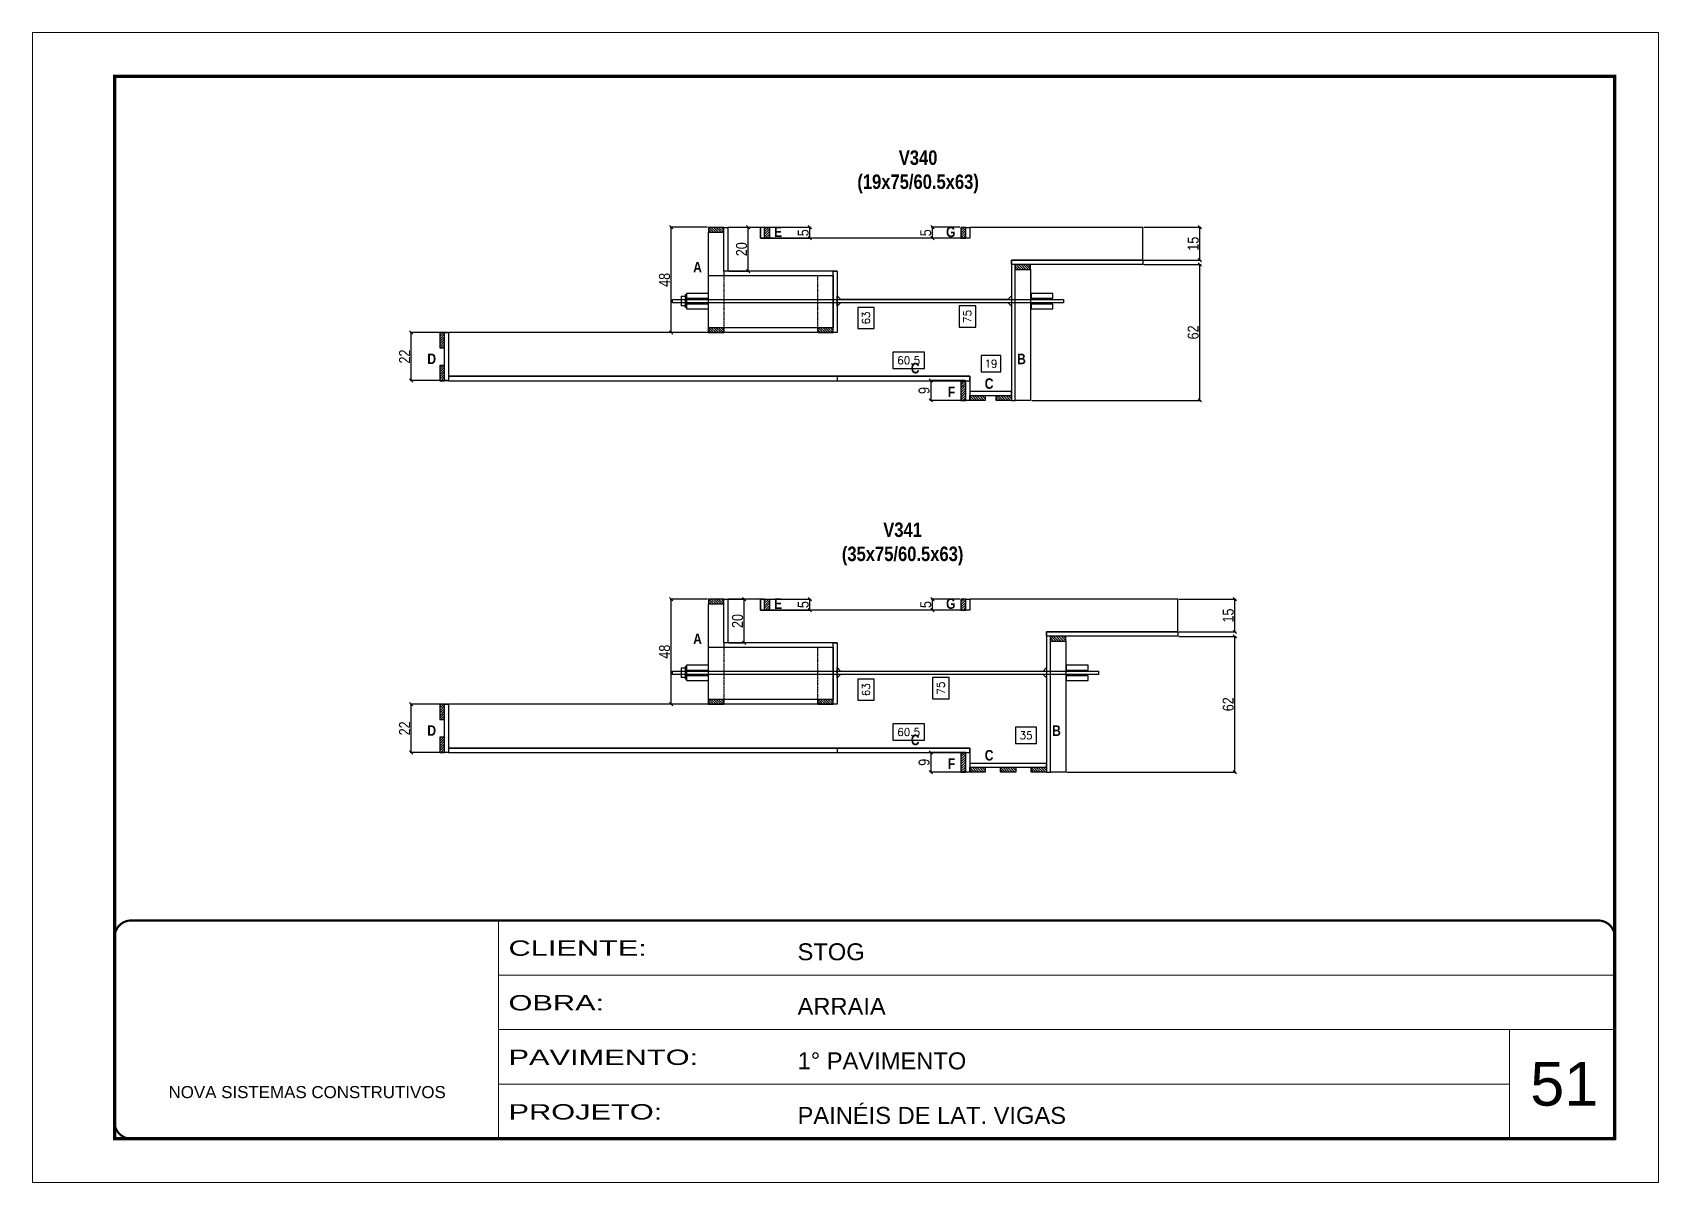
# Model space of a CAD drawing. Extents: x -3394 to 16474, y -5031 to 14397.
# Drawn here: x 7442 to 8927, y -436 to 614 of the extents above; entities that cross this region are included whole.
import ezdxf

# ---------------------------------------------------------------- set-up
doc = ezdxf.new("R2010")
doc.units = 0
for name, pattern in [('CONTINUO', [0]), ('DASHED', [0.75, 0.5, -0.25]), ('HIDDEN', [0.375, 0.25, -0.125])]:
    doc.linetypes.add(name, pattern=pattern)
doc.layers.get('0').update_dxf_attribs({"linetype": 'CONTINUOUS'})
doc.layers.get('Defpoints').update_dxf_attribs({"linetype": 'CONTINUOUS'})
for name, color, linetype in [('1HACHURA MADEIRAS', 1, 'CONTINUOUS'), ('COTA', 241, 'CONTINUOUS'), ('Cota Seção (2x)', 4, 'CONTINUOUS'), ('detalhes', 4, 'CONTINUOUS'), ('NOMENCLATURA', 7, 'CONTINUOUS'), ('Painéis', 200, 'CONTINUOUS'), ('presilha', 1, 'CONTINUOUS'), ('Sarr 3.5x7', 81, 'CONTINUOUS'), ('SARR_2.2x7', 40, 'CONTINUOUS'), ('SARR_3.5x7', 81, 'CONTINUOUS'), ('Tubo de PVC', 51, 'CONTINUOUS')]:
    doc.layers.add(name, color=color, linetype=linetype)
for name, color, linetype, lineweight in [('CARIMBO', 255, 'CONTINUOUS', 9), ('CONCRETO', 251, 'CONTINUOUS', 25), ('Folhas', 255, 'CONTINUOUS', 9), ('SARRAFO DE PRESSAO', 251, 'DASHED', 9)]:
    doc.layers.add(name, color=color, linetype=linetype, lineweight=lineweight)
doc.styles.add('ARIAL', font='arial.ttf')
doc.styles.add('COTA TECNICA 2X', font='techl___.ttf', dxfattribs={"height": 10})
doc.styles.add('ROMANS', font='romans.shx')
doc.styles.add('TECNICA', font='techb___.ttf', dxfattribs={"height": 10})
doc.styles.add('Tecnologia', font='')
doc.styles.get('Tecnologia').set_extended_font_data('Forgotten Futurist')
doc.dimstyles.new('Cota Seção interna', dxfattribs={"dimtxt": 7, "dimasz": 6, "dimexe": 0.18, "dimexo": 2, "dimgap": -4, "dimtad": 3, "dimdec": 1, "dimlfac": 0.5, "dimzin": 12, "dimdsep": 46, "dimtxsty": 'ROMANS', "dimblk": 'ARCHTICK', "dimcen": 0.09, "dimse1": 1, "dimse2": 1, "dimsd1": 1, "dimsd2": 1, "dimclrd": 180, "dimclre": 5, "dimclrt": 1, "dimadec": 0, "dimazin": 3, "dimtfac": 1, "dimtdec": 1, "dimtofl": 0, "dimtmove": 0, "dimatfit": 3, "dimldrblk": 'ARCHTICK', "dimfxl": 1, "dimtolj": 1, "dimtzin": 0, "dimarcsym": 0})
doc.dimstyles.new('SECAO', dxfattribs={"dimscale": 0.333333, "dimtxt": 5, "dimasz": 9, "dimexe": 3, "dimexo": 3, "dimgap": 3, "dimtad": 1, "dimdec": 1, "dimlfac": 0.5, "dimzin": 12, "dimdsep": 46, "dimtxsty": 'COTA TECNICA 2X', "dimblk1": 'OBLIQUE', "dimblk2": 'OBLIQUE', "dimsah": 1, "dimcen": 0.9, "dimclrd": 4, "dimclre": 4, "dimclrt": 240, "dimadec": 1, "dimazin": 3, "dimtfac": 1, "dimtdec": 1, "dimtmove": 0, "dimatfit": 3, "dimfxl": 1, "dimtolj": 1, "dimtzin": 12, "dimarcsym": 0})
pattern_1 = [(135, (39764.6088, -123114.8056), (-1.122532015, -1.122532015), [])]
pattern_2 = [(135, (39888.2088, -123234.4056), (-1.122532015, -1.122532015), [])]
pattern_3 = [(135, (39912.2088, -123234.4056), (-1.122532015, -1.122532015), [])]
pattern_4 = [(225, (131593.3473, 31906.3953), (1.122532015, -1.122532015), [])]
pattern_5 = [(225, (132121.3426, 30954.4047), (1.122532015, -1.122532015), [])]
pattern_6 = [(135, (39488.4088, -123080.8056), (-1.122532015, -1.122532015), [])]
pattern_7 = [(225, (132121.3426, 30924.4047), (1.122532015, -1.122532015), [])]
pattern_8 = [(135, (39388.4088, -123172.4056), (-1.122532015, -1.122532015), [])]
pattern_9 = [(135, (39488.4088, -123172.4056), (-1.122532015, -1.122532015), [])]
pattern_10 = [(135, (39796.6088, -123454.2255), (-1.122532015, -1.122532015), [])]
pattern_11 = [(135, (39888.2088, -123573.8255), (-1.122532015, -1.122532015), [])]
pattern_12 = [(135, (39944.2088, -123573.8255), (-1.122532015, -1.122532015), [])]
pattern_13 = [(225, (131593.3473, 31566.9754), (1.122532015, -1.122532015), [])]
pattern_14 = [(225, (132121.3426, 30614.9848), (1.122532015, -1.122532015), [])]
pattern_15 = [(135, (39488.4088, -123420.2255), (-1.122532015, -1.122532015), [])]
pattern_16 = [(225, (132121.3426, 30584.9848), (1.122532015, -1.122532015), [])]
pattern_17 = [(135, (39388.4088, -123511.8255), (-1.122532015, -1.122532015), [])]
pattern_18 = [(135, (39488.4088, -123511.8255), (-1.122532015, -1.122532015), [])]
pattern_19 = [(135, (39916.2088, -123573.8255), (-1.122532015, -1.122532015), [])]

msp = doc.modelspace()

# ---------------------------------------------------------------- texts
at = {"layer": 'CARIMBO', "style": 'ARIAL'}
msp.add_text('51', height=40, dxfattribs=at).set_placement((8810.07, -366.21))
at = {"layer": 'detalhes', "style": 'TECNICA'}
for s, p in [('E', (8119.44, 426.8)), ('G', (8276.57, 426.83)), ('A', (8045.58, 394.65)), ('D', (7802.82, 310.96)), ('C', (8244.42, 302.4)), ('B', (8341.48, 310.78)), ('C', (8311.9, 288.33)), ('F', (8278.18, 280.71)), ('E', (8119.44, 87.38)), ('G', (8276.57, 87.41)), ('A', (8045.58, 55.23)), ('D', (7802.82, -28.46)), ('C', (8244.42, -37.02)), ('B', (8373.48, -28.64)), ('C', (8311.9, -51.09)), ('F', (8278.18, -58.71))]:
    msp.add_text(s, height=9.6, dxfattribs=at).set_placement(p)
at = {"layer": 'NOMENCLATURA', "char_height": 13.2, "attachment_point": 2, "style": 'TECNICA'}
for s, insert in [('\\A1;V340\\P(19x75/60.5x63)', (8251.01, 506.03)), ('\\A1;V341\\P(35x75/60.5x63)', (8236.87, 166.25))]:
    msp.add_mtext_dynamic_manual_height_columns(s, width=195.3133, gutter_width=1, heights=[0], dxfattribs=dict(at, insert=insert))

# ---------------------------------------------------------------- blocks, each defined once
blk = doc.blocks.new('9999999999')
at = {"color": 30, "linetype": 'CONTINUO'}
for p, q in [((98564.6, 34230.2), (98564.6, 34429.4)), ((98564.6, 34379.6), (99584, 34379.6)), ((98564.6, 34329.8), (99488, 34329.8)), ((99584, 34329.8), (99488, 34329.8)), ((99488, 34329.8), (99488, 34230.2)), ((98564.6, 34280), (99488, 34280))]:
    blk.add_line(p, q, dxfattribs=at)
at = {"color": 30, "linetype": 'CONTINUO', "const_width": 2}
blk.add_lwpolyline([(99584, 34230.2), (99584, 34414.4, 0.414214), (99569, 34429.4), (98229, 34429.4, 0.414214), (98214, 34414.4), (98214, 34245.2, 0.414214), (98229, 34230.2), (99584, 34230.2)], format="xyb", dxfattribs=at)
at = {"layer": 'Folhas'}
blk.add_lwpolyline([(98139, 34190.2), (99624, 34190.2), (99624, 35240.2), (98139, 35240.2)], close=True, dxfattribs=at)
at = {"layer": 'Folhas', "color": 30, "const_width": 3}
blk.add_lwpolyline([(98214, 34230.2), (99584, 34230.2), (99584, 35200.2), (98214, 35200.2)], close=True, dxfattribs=at)
at = {"color": 7, "linetype": 'Continuous', "ltscale": 5, "style": 'ARIAL'}
for s, height, p in [('STOG', 15.48, (98837.7, 34393.1)), ('ARRAIA', 15.48, (98837.7, 34343.3)), ('1° PAVIMENTO', 15.483, (98837.7, 34293.5)), ('NOVA SISTEMAS CONSTRUTIVOS', 11.059, (98263.2, 34267.2)), ('PAINÉIS DE LAT. VIGAS', 15.483, (98837.7, 34243.7))]:
    blk.add_text(s, height=height, dxfattribs=at).set_placement(p)
at = {"layer": 'Folhas', "color": 7, "style": 'Tecnologia', "width": 1.5}
for s, p in [('CLIENTE:', (98573.7, 34397.2)), ('OBRA:', (98573.7, 34347.3)), ('PAVIMENTO:', (98573.7, 34297.5)), ('PROJETO:', (98573.7, 34247.7))]:
    blk.add_text(s, height=14, dxfattribs=at).set_placement(p)
blk = doc.blocks.new('*D1748')
at = {"layer": 'Cota Seção (2x)', "color": 180, "lineweight": -2, "transparency": 16777216}
for p, q in [((8256.9, 321.8), (8227.9, 321.8)), ((8227.9, 321.8), (8227.9, 306.8)), ((8256.9, 306.8), (8256.9, 321.8)), ((8227.9, 306.8), (8256.9, 306.8))]:
    blk.add_line(p, q, dxfattribs=at)
at = {"layer": 'Defpoints', "color": 0, "transparency": 16777216}
for p in [(8298.2, 302.8), (8298.2, 299.8), (8177.2, 295.8)]:
    blk.add_point(p, dxfattribs=at)
at = {"layer": 'Cota Seção (2x)', "color": 1, "transparency": 16777216, "insert": (8242.4, 314.3), "char_height": 7, "attachment_point": 5, "style": 'ROMANS'}
blk.add_mtext('\\A1;60.5', dxfattribs=at)
blk = doc.blocks.new('_ArchTick')
at = {"color": 0, "linetype": 'ByBlock', "const_width": 0.15}
blk.add_lwpolyline([(-0.5, -0.5), (0.5, 0.5)], dxfattribs=at)
blk = doc.blocks.new('_Oblique')
at = {"color": 0, "linetype": 'ByBlock', "lineweight": -2}
blk.add_line((-0.5, -0.5), (0.5, 0.5), dxfattribs=at)
blk = doc.blocks.new('*D1705')
at = {"layer": 'COTA', "color": 4, "lineweight": -2, "transparency": 16777216}
for p, q in [((8058.6, 435.8), (8024.6, 435.8)), ((8025.6, 339.8), (8025.6, 435.8)), ((8058.6, 339.8), (8024.6, 339.8))]:
    blk.add_line(p, q, dxfattribs=at)
at = {"layer": 'Defpoints', "color": 0, "transparency": 16777216}
for p in [(8025.6, 435.8), (8059.6, 435.8), (8059.6, 339.8)]:
    blk.add_point(p, dxfattribs=at)
at = {"layer": 'COTA', "color": 4, "lineweight": -2, "transparency": 16777216, "xscale": 3, "yscale": 3, "zscale": 3}
for p, rotation in [((8025.6, 435.8), 90), ((8025.6, 339.8), 270)]:
    blk.add_blockref('_Oblique', p, dxfattribs=dict(at, rotation=rotation))
at = {"layer": 'COTA', "color": 240, "transparency": 16777216, "insert": (8019.5, 387.8), "char_height": 10, "attachment_point": 5, "rotation": 90, "style": 'COTA TECNICA 2X'}
blk.add_mtext('\\A1;48', dxfattribs=at)
blk = doc.blocks.new('*D1749')
at = {"layer": 'COTA', "color": 4, "lineweight": -2, "transparency": 16777216}
for p, q in [((8108.2, 435.8), (8153.2, 435.8)), ((8152.2, 425.8), (8152.2, 435.8)), ((8108.2, 425.8), (8153.2, 425.8))]:
    blk.add_line(p, q, dxfattribs=at)
at = {"layer": 'Defpoints', "color": 0, "transparency": 16777216}
for p in [(8107.2, 435.8), (8152.2, 435.8), (8107.2, 425.8)]:
    blk.add_point(p, dxfattribs=at)
at = {"layer": 'COTA', "color": 4, "lineweight": -2, "transparency": 16777216, "xscale": 3, "yscale": 3, "zscale": 3}
for p, rotation in [((8152.2, 435.8), 90), ((8152.2, 425.8), 270)]:
    blk.add_blockref('_Oblique', p, dxfattribs=dict(at, rotation=rotation))
at = {"layer": 'COTA', "color": 240, "transparency": 16777216, "insert": (8146.1, 430.8), "char_height": 10, "attachment_point": 5, "rotation": 90, "style": 'COTA TECNICA 2X'}
blk.add_mtext('\\A1;5', dxfattribs=at)
blk = doc.blocks.new('*D1750')
at = {"layer": 'COTA', "color": 4, "lineweight": -2, "transparency": 16777216}
for p, q in [((8289.2, 435.8), (8263.1, 435.8)), ((8264.1, 425.8), (8264.1, 435.8)), ((8289.2, 425.8), (8263.1, 425.8))]:
    blk.add_line(p, q, dxfattribs=at)
at = {"layer": 'Defpoints', "color": 0, "transparency": 16777216}
for p in [(8264.1, 435.8), (8290.2, 435.8), (8290.2, 425.8)]:
    blk.add_point(p, dxfattribs=at)
at = {"layer": 'COTA', "color": 4, "lineweight": -2, "transparency": 16777216, "xscale": 3, "yscale": 3, "zscale": 3}
for p, rotation in [((8264.1, 435.8), 90), ((8264.1, 425.8), 270)]:
    blk.add_blockref('_Oblique', p, dxfattribs=dict(at, rotation=rotation))
at = {"layer": 'COTA', "color": 240, "transparency": 16777216, "insert": (8258, 430.8), "char_height": 10, "attachment_point": 5, "rotation": 90, "style": 'COTA TECNICA 2X'}
blk.add_mtext('\\A1;5', dxfattribs=at)
blk = doc.blocks.new('*D1751')
at = {"layer": 'COTA', "color": 4, "lineweight": -2, "transparency": 16777216}
for p, q in [((8457.2, 401.8), (8509.4, 401.8)), ((8508.4, 277.8), (8508.4, 401.8)), ((8354.8, 277.8), (8509.4, 277.8))]:
    blk.add_line(p, q, dxfattribs=at)
at = {"layer": 'Defpoints', "color": 0, "transparency": 16777216}
for p in [(8456.2, 401.8), (8508.4, 401.8), (8353.8, 277.8)]:
    blk.add_point(p, dxfattribs=at)
at = {"layer": 'COTA', "color": 4, "lineweight": -2, "transparency": 16777216, "xscale": 3, "yscale": 3, "zscale": 3}
for p, rotation in [((8508.4, 401.8), 90), ((8508.4, 277.8), 270)]:
    blk.add_blockref('_Oblique', p, dxfattribs=dict(at, rotation=rotation))
at = {"layer": 'COTA', "color": 240, "transparency": 16777216, "insert": (8502.3, 339.8), "char_height": 10, "attachment_point": 5, "rotation": 90, "style": 'COTA TECNICA 2X'}
blk.add_mtext('\\A1;62', dxfattribs=at)
blk = doc.blocks.new('*D1752')
at = {"layer": 'COTA', "color": 4, "lineweight": -2, "transparency": 16777216}
for p, q in [((8457.2, 435.8), (8509.4, 435.8)), ((8508.4, 405.8), (8508.4, 435.8)), ((8457.2, 405.8), (8509.4, 405.8))]:
    blk.add_line(p, q, dxfattribs=at)
at = {"layer": 'Defpoints', "color": 0, "transparency": 16777216}
for p in [(8456.2, 435.8), (8508.4, 435.8), (8456.2, 405.8)]:
    blk.add_point(p, dxfattribs=at)
at = {"layer": 'COTA', "color": 4, "lineweight": -2, "transparency": 16777216, "xscale": 3, "yscale": 3, "zscale": 3}
for p, rotation in [((8508.4, 435.8), 90), ((8508.4, 405.8), 270)]:
    blk.add_blockref('_Oblique', p, dxfattribs=dict(at, rotation=rotation))
at = {"layer": 'COTA', "color": 240, "transparency": 16777216, "insert": (8502.3, 420.8), "char_height": 10, "attachment_point": 5, "rotation": 90, "style": 'COTA TECNICA 2X'}
blk.add_mtext('\\A1;15', dxfattribs=at)
blk = doc.blocks.new('*D1753')
at = {"layer": 'Cota Seção (2x)', "color": 180, "lineweight": -2, "transparency": 16777216}
for p, q in [((8326.6, 318.8), (8308.6, 318.8)), ((8308.6, 318.8), (8308.6, 303.8)), ((8326.6, 303.8), (8326.6, 318.8)), ((8308.6, 303.8), (8326.6, 303.8))]:
    blk.add_line(p, q, dxfattribs=at)
at = {"layer": 'Defpoints', "color": 0, "transparency": 16777216}
for p in [(8336.2, 299.8), (8298.2, 285.8), (8336.2, 285.8)]:
    blk.add_point(p, dxfattribs=at)
at = {"layer": 'Cota Seção (2x)', "color": 1, "transparency": 16777216, "insert": (8317.6, 311.3), "char_height": 7, "attachment_point": 5, "style": 'ROMANS'}
blk.add_mtext('\\A1;19', dxfattribs=at)
blk = doc.blocks.new('*D1754')
at = {"layer": 'COTA', "color": 4, "lineweight": -2, "transparency": 16777216}
for p, q in [((7821.2, 339.8), (7787, 339.8)), ((7788, 295.8), (7788, 339.8)), ((7821.2, 295.8), (7787, 295.8))]:
    blk.add_line(p, q, dxfattribs=at)
at = {"layer": 'Defpoints', "color": 0, "transparency": 16777216}
for p in [(7788, 339.8), (7822.2, 339.8), (7822.2, 295.8)]:
    blk.add_point(p, dxfattribs=at)
at = {"layer": 'COTA', "color": 4, "lineweight": -2, "transparency": 16777216, "xscale": 3, "yscale": 3, "zscale": 3}
for p, rotation in [((7788, 339.8), 90), ((7788, 295.8), 270)]:
    blk.add_blockref('_Oblique', p, dxfattribs=dict(at, rotation=rotation))
at = {"layer": 'COTA', "color": 240, "transparency": 16777216, "insert": (7782, 317.8), "char_height": 10, "attachment_point": 5, "rotation": 90, "style": 'COTA TECNICA 2X'}
blk.add_mtext('\\A1;22', dxfattribs=at)
blk = doc.blocks.new('*D1755')
at = {"layer": 'COTA', "color": 4, "lineweight": -2, "transparency": 16777216}
for p, q in [((8293.6, 295.8), (8261.6, 295.8)), ((8262.6, 295.8), (8262.6, 277.8)), ((8293.6, 277.8), (8261.6, 277.8))]:
    blk.add_line(p, q, dxfattribs=at)
at = {"layer": 'Defpoints', "color": 0, "transparency": 16777216}
for p in [(8294.6, 295.8), (8262.6, 277.8), (8294.6, 277.8)]:
    blk.add_point(p, dxfattribs=at)
at = {"layer": 'COTA', "color": 4, "lineweight": -2, "transparency": 16777216, "xscale": 3, "yscale": 3, "zscale": 3}
for p, rotation in [((8262.6, 295.8), 90), ((8262.6, 277.8), 270)]:
    blk.add_blockref('_Oblique', p, dxfattribs=dict(at, rotation=rotation))
at = {"layer": 'COTA', "color": 240, "transparency": 16777216, "insert": (8256.5, 286.8), "char_height": 10, "attachment_point": 5, "rotation": 90, "style": 'COTA TECNICA 2X'}
blk.add_mtext('\\A1;9', dxfattribs=at)
blk = doc.blocks.new('*D1756')
at = {"layer": 'COTA', "color": 4, "lineweight": -2, "transparency": 16777216}
for p, q in [((8078.2, 435.8), (8096.9, 435.8)), ((8095.9, 395.8), (8095.9, 435.8)), ((8078.2, 395.8), (8096.9, 395.8))]:
    blk.add_line(p, q, dxfattribs=at)
at = {"layer": 'Defpoints', "color": 0, "transparency": 16777216}
for p in [(8077.2, 435.8), (8095.9, 435.8), (8077.2, 395.8)]:
    blk.add_point(p, dxfattribs=at)
at = {"layer": 'COTA', "color": 4, "lineweight": -2, "transparency": 16777216, "xscale": 3, "yscale": 3, "zscale": 3}
for p, rotation in [((8095.9, 435.8), 90), ((8095.9, 395.8), 270)]:
    blk.add_blockref('_Oblique', p, dxfattribs=dict(at, rotation=rotation))
at = {"layer": 'COTA', "color": 240, "transparency": 16777216, "insert": (8089.8, 415.8), "char_height": 10, "attachment_point": 5, "rotation": 90, "style": 'COTA TECNICA 2X'}
blk.add_mtext('\\A1;20', dxfattribs=at)
blk = doc.blocks.new('*D1757')
at = {"layer": 'Cota Seção (2x)', "color": 180, "lineweight": -2, "transparency": 16777216}
for p, q in [((8303.6, 364.1), (8288.6, 364.1)), ((8288.6, 364.1), (8288.6, 344.7)), ((8303.6, 344.7), (8303.6, 364.1)), ((8288.6, 344.7), (8303.6, 344.7))]:
    blk.add_line(p, q, dxfattribs=at)
at = {"layer": 'Defpoints', "color": 0, "transparency": 16777216}
for p in [(8307.6, 435.8), (8336.2, 435.8), (8336.2, 285.8)]:
    blk.add_point(p, dxfattribs=at)
at = {"layer": 'Cota Seção (2x)', "color": 1, "transparency": 16777216, "insert": (8296.1, 354.4), "char_height": 7, "attachment_point": 5, "rotation": 90, "style": 'ROMANS'}
blk.add_mtext('\\A1;75', dxfattribs=at)
blk = doc.blocks.new('*D1758')
at = {"layer": 'Cota Seção (2x)', "color": 180, "lineweight": -2, "transparency": 16777216}
for p, q in [((8210.9, 362.5), (8195.9, 362.5)), ((8195.9, 362.5), (8195.9, 343.5)), ((8210.9, 343.5), (8210.9, 362.5)), ((8195.9, 343.5), (8210.9, 343.5))]:
    blk.add_line(p, q, dxfattribs=at)
at = {"layer": 'Defpoints', "color": 0, "transparency": 16777216}
for p in [(8177.2, 425.8), (8214.9, 425.8), (8177.2, 299.8)]:
    blk.add_point(p, dxfattribs=at)
at = {"layer": 'Cota Seção (2x)', "color": 1, "transparency": 16777216, "insert": (8203.4, 353), "char_height": 7, "attachment_point": 5, "rotation": 90, "style": 'ROMANS'}
blk.add_mtext('\\A1;63', dxfattribs=at)
blk = doc.blocks.new('*D1729')
at = {"layer": 'Cota Seção (2x)', "color": 180, "lineweight": -2, "transparency": 16777216}
for p, q in [((8256.9, -17.6), (8227.9, -17.6)), ((8227.9, -17.6), (8227.9, -32.6)), ((8256.9, -32.6), (8256.9, -17.6)), ((8227.9, -32.6), (8256.9, -32.6))]:
    blk.add_line(p, q, dxfattribs=at)
at = {"layer": 'Defpoints', "color": 0, "transparency": 16777216}
for p in [(8177.2, -43.7), (8298.2, -36.6), (8298.2, -39.7)]:
    blk.add_point(p, dxfattribs=at)
at = {"layer": 'Cota Seção (2x)', "color": 1, "transparency": 16777216, "insert": (8242.4, -25.1), "char_height": 7, "attachment_point": 5, "style": 'ROMANS'}
blk.add_mtext('\\A1;60.5', dxfattribs=at)
blk = doc.blocks.new('*D1681')
at = {"layer": 'COTA', "color": 4, "lineweight": -2, "transparency": 16777216}
for p, q in [((8058.6, 96.3), (8024.6, 96.3)), ((8025.6, 0.3), (8025.6, 96.3)), ((8058.6, 0.3), (8024.6, 0.3))]:
    blk.add_line(p, q, dxfattribs=at)
at = {"layer": 'Defpoints', "color": 0, "transparency": 16777216}
for p in [(8025.6, 96.3), (8059.6, 96.3), (8059.6, 0.3)]:
    blk.add_point(p, dxfattribs=at)
at = {"layer": 'COTA', "color": 4, "lineweight": -2, "transparency": 16777216, "xscale": 3, "yscale": 3, "zscale": 3}
for p, rotation in [((8025.6, 96.3), 90), ((8025.6, 0.3), 270)]:
    blk.add_blockref('_Oblique', p, dxfattribs=dict(at, rotation=rotation))
at = {"layer": 'COTA', "color": 240, "transparency": 16777216, "insert": (8019.5, 48.3), "char_height": 10, "attachment_point": 5, "rotation": 90, "style": 'COTA TECNICA 2X'}
blk.add_mtext('\\A1;48', dxfattribs=at)
blk = doc.blocks.new('*D1730')
at = {"layer": 'COTA', "color": 4, "lineweight": -2, "transparency": 16777216}
for p, q in [((8108.2, 96.3), (8153.2, 96.3)), ((8152.2, 86.3), (8152.2, 96.3)), ((8108.2, 86.3), (8153.2, 86.3))]:
    blk.add_line(p, q, dxfattribs=at)
at = {"layer": 'Defpoints', "color": 0, "transparency": 16777216}
for p in [(8107.2, 96.3), (8152.2, 96.3), (8107.2, 86.3)]:
    blk.add_point(p, dxfattribs=at)
at = {"layer": 'COTA', "color": 4, "lineweight": -2, "transparency": 16777216, "xscale": 3, "yscale": 3, "zscale": 3}
for p, rotation in [((8152.2, 96.3), 90), ((8152.2, 86.3), 270)]:
    blk.add_blockref('_Oblique', p, dxfattribs=dict(at, rotation=rotation))
at = {"layer": 'COTA', "color": 240, "transparency": 16777216, "insert": (8146.1, 91.3), "char_height": 10, "attachment_point": 5, "rotation": 90, "style": 'COTA TECNICA 2X'}
blk.add_mtext('\\A1;5', dxfattribs=at)
blk = doc.blocks.new('*D1731')
at = {"layer": 'COTA', "color": 4, "lineweight": -2, "transparency": 16777216}
for p, q in [((8289.2, 96.3), (8263.1, 96.3)), ((8264.1, 86.3), (8264.1, 96.3)), ((8289.2, 86.3), (8263.1, 86.3))]:
    blk.add_line(p, q, dxfattribs=at)
at = {"layer": 'Defpoints', "color": 0, "transparency": 16777216}
for p in [(8264.1, 96.3), (8290.2, 96.3), (8290.2, 86.3)]:
    blk.add_point(p, dxfattribs=at)
at = {"layer": 'COTA', "color": 4, "lineweight": -2, "transparency": 16777216, "xscale": 3, "yscale": 3, "zscale": 3}
for p, rotation in [((8264.1, 96.3), 90), ((8264.1, 86.3), 270)]:
    blk.add_blockref('_Oblique', p, dxfattribs=dict(at, rotation=rotation))
at = {"layer": 'COTA', "color": 240, "transparency": 16777216, "insert": (8258, 91.3), "char_height": 10, "attachment_point": 5, "rotation": 90, "style": 'COTA TECNICA 2X'}
blk.add_mtext('\\A1;5', dxfattribs=at)
blk = doc.blocks.new('*D1732')
at = {"layer": 'COTA', "color": 4, "lineweight": -2, "transparency": 16777216}
for p, q in [((8489.2, 62.3), (8541.4, 62.3)), ((8540.4, -61.7), (8540.4, 62.3)), ((8386.8, -61.7), (8541.4, -61.7))]:
    blk.add_line(p, q, dxfattribs=at)
at = {"layer": 'Defpoints', "color": 0, "transparency": 16777216}
for p in [(8488.2, 62.3), (8540.4, 62.3), (8385.8, -61.7)]:
    blk.add_point(p, dxfattribs=at)
at = {"layer": 'COTA', "color": 4, "lineweight": -2, "transparency": 16777216, "xscale": 3, "yscale": 3, "zscale": 3}
for p, rotation in [((8540.4, 62.3), 90), ((8540.4, -61.7), 270)]:
    blk.add_blockref('_Oblique', p, dxfattribs=dict(at, rotation=rotation))
at = {"layer": 'COTA', "color": 240, "transparency": 16777216, "insert": (8534.3, 0.3), "char_height": 10, "attachment_point": 5, "rotation": 90, "style": 'COTA TECNICA 2X'}
blk.add_mtext('\\A1;62', dxfattribs=at)
blk = doc.blocks.new('*D1733')
at = {"layer": 'COTA', "color": 4, "lineweight": -2, "transparency": 16777216}
for p, q in [((8489.2, 96.3), (8541.4, 96.3)), ((8540.4, 66.3), (8540.4, 96.3)), ((8489.2, 66.3), (8541.4, 66.3))]:
    blk.add_line(p, q, dxfattribs=at)
at = {"layer": 'Defpoints', "color": 0, "transparency": 16777216}
for p in [(8488.2, 96.3), (8540.4, 96.3), (8488.2, 66.3)]:
    blk.add_point(p, dxfattribs=at)
at = {"layer": 'COTA', "color": 4, "lineweight": -2, "transparency": 16777216, "xscale": 3, "yscale": 3, "zscale": 3}
for p, rotation in [((8540.4, 96.3), 90), ((8540.4, 66.3), 270)]:
    blk.add_blockref('_Oblique', p, dxfattribs=dict(at, rotation=rotation))
at = {"layer": 'COTA', "color": 240, "transparency": 16777216, "insert": (8534.3, 81.3), "char_height": 10, "attachment_point": 5, "rotation": 90, "style": 'COTA TECNICA 2X'}
blk.add_mtext('\\A1;15', dxfattribs=at)
blk = doc.blocks.new('*D1734')
at = {"layer": 'Cota Seção (2x)', "color": 180, "lineweight": -2, "transparency": 16777216}
for p, q in [((8359.3, -20.6), (8340, -20.6)), ((8340, -20.6), (8340, -35.6)), ((8359.3, -35.6), (8359.3, -20.6)), ((8340, -35.6), (8359.3, -35.6))]:
    blk.add_line(p, q, dxfattribs=at)
at = {"layer": 'Defpoints', "color": 0, "transparency": 16777216}
for p in [(8368.2, -39.6), (8298.2, -53.7), (8368.2, -53.7)]:
    blk.add_point(p, dxfattribs=at)
at = {"layer": 'Cota Seção (2x)', "color": 1, "transparency": 16777216, "insert": (8349.6, -28.1), "char_height": 7, "attachment_point": 5, "style": 'ROMANS'}
blk.add_mtext('\\A1;35', dxfattribs=at)
blk = doc.blocks.new('*D1735')
at = {"layer": 'COTA', "color": 4, "lineweight": -2, "transparency": 16777216}
for p, q in [((7821.2, 0.3), (7787, 0.3)), ((7788, -43.7), (7788, 0.3)), ((7821.2, -43.7), (7787, -43.7))]:
    blk.add_line(p, q, dxfattribs=at)
at = {"layer": 'Defpoints', "color": 0, "transparency": 16777216}
for p in [(7788, 0.3), (7822.2, 0.3), (7822.2, -43.7)]:
    blk.add_point(p, dxfattribs=at)
at = {"layer": 'COTA', "color": 4, "lineweight": -2, "transparency": 16777216, "xscale": 3, "yscale": 3, "zscale": 3}
for p, rotation in [((7788, 0.3), 90), ((7788, -43.7), 270)]:
    blk.add_blockref('_Oblique', p, dxfattribs=dict(at, rotation=rotation))
at = {"layer": 'COTA', "color": 240, "transparency": 16777216, "insert": (7782, -21.7), "char_height": 10, "attachment_point": 5, "rotation": 90, "style": 'COTA TECNICA 2X'}
blk.add_mtext('\\A1;22', dxfattribs=at)
blk = doc.blocks.new('*D1736')
at = {"layer": 'COTA', "color": 4, "lineweight": -2, "transparency": 16777216}
for p, q in [((8293.6, -43.7), (8261.6, -43.7)), ((8262.6, -43.7), (8262.6, -61.7)), ((8293.6, -61.7), (8261.6, -61.7))]:
    blk.add_line(p, q, dxfattribs=at)
at = {"layer": 'Defpoints', "color": 0, "transparency": 16777216}
for p in [(8294.6, -43.7), (8262.6, -61.7), (8294.6, -61.7)]:
    blk.add_point(p, dxfattribs=at)
at = {"layer": 'COTA', "color": 4, "lineweight": -2, "transparency": 16777216, "xscale": 3, "yscale": 3, "zscale": 3}
for p, rotation in [((8262.6, -43.7), 90), ((8262.6, -61.7), 270)]:
    blk.add_blockref('_Oblique', p, dxfattribs=dict(at, rotation=rotation))
at = {"layer": 'COTA', "color": 240, "transparency": 16777216, "insert": (8256.5, -52.7), "char_height": 10, "attachment_point": 5, "rotation": 90, "style": 'COTA TECNICA 2X'}
blk.add_mtext('\\A1;9', dxfattribs=at)
blk = doc.blocks.new('*D1745')
at = {"layer": 'COTA', "color": 4, "lineweight": -2, "transparency": 16777216}
for p, q in [((8078.2, 96.3), (8093.2, 96.3)), ((8092.2, 56.3), (8092.2, 96.3)), ((8078.2, 56.3), (8093.2, 56.3))]:
    blk.add_line(p, q, dxfattribs=at)
at = {"layer": 'Defpoints', "color": 0, "transparency": 16777216}
for p in [(8077.2, 96.3), (8092.2, 96.3), (8077.2, 56.3)]:
    blk.add_point(p, dxfattribs=at)
at = {"layer": 'COTA', "color": 4, "lineweight": -2, "transparency": 16777216, "xscale": 3, "yscale": 3, "zscale": 3}
for p, rotation in [((8092.2, 96.3), 90), ((8092.2, 56.3), 270)]:
    blk.add_blockref('_Oblique', p, dxfattribs=dict(at, rotation=rotation))
at = {"layer": 'COTA', "color": 240, "transparency": 16777216, "insert": (8086.1, 76.3), "char_height": 10, "attachment_point": 5, "rotation": 90, "style": 'COTA TECNICA 2X'}
blk.add_mtext('\\A1;20', dxfattribs=at)
blk = doc.blocks.new('*D1746')
at = {"layer": 'Cota Seção (2x)', "color": 180, "lineweight": -2, "transparency": 16777216}
for p, q in [((8279.3, 24.6), (8264.3, 24.6)), ((8264.3, 24.6), (8264.3, 5.3)), ((8279.3, 5.3), (8279.3, 24.6)), ((8264.3, 5.3), (8279.3, 5.3))]:
    blk.add_line(p, q, dxfattribs=at)
at = {"layer": 'Defpoints', "color": 0, "transparency": 16777216}
for p in [(8283.3, 96.3), (8343.9, 96.3), (8368.2, -53.7)]:
    blk.add_point(p, dxfattribs=at)
at = {"layer": 'Cota Seção (2x)', "color": 1, "transparency": 16777216, "insert": (8271.8, 15), "char_height": 7, "attachment_point": 5, "rotation": 90, "style": 'ROMANS'}
blk.add_mtext('\\A1;75', dxfattribs=at)
blk = doc.blocks.new('*D1747')
at = {"layer": 'Cota Seção (2x)', "color": 180, "lineweight": -2, "transparency": 16777216}
for p, q in [((8210.9, 23.1), (8195.9, 23.1)), ((8195.9, 23.1), (8195.9, 4.1)), ((8210.9, 4.1), (8210.9, 23.1)), ((8195.9, 4.1), (8210.9, 4.1))]:
    blk.add_line(p, q, dxfattribs=at)
at = {"layer": 'Defpoints', "color": 0, "transparency": 16777216}
for p in [(8177.2, 86.3), (8214.9, 86.3), (8177.2, -39.7)]:
    blk.add_point(p, dxfattribs=at)
at = {"layer": 'Cota Seção (2x)', "color": 1, "transparency": 16777216, "insert": (8203.4, 13.6), "char_height": 7, "attachment_point": 5, "rotation": 90, "style": 'ROMANS'}
blk.add_mtext('\\A1;63', dxfattribs=at)

# ---------------------------------------------------------------- dimensions: what is measured, and where the dimension line sits
at = {"layer": 'COTA'}
for base, p1, p2, picture, middle in [((8025.58, 435.76), (8059.59, 339.76), (8059.59, 435.76), '*D1705', (8019.48, 387.76)), ((8095.94, 435.76), (8077.19, 395.76), (8077.19, 435.76), '*D1756', (8089.83, 415.76)), ((8508.38, 435.76), (8456.19, 405.76), (8456.19, 435.76), '*D1752', (8502.27, 420.76)), ((8508.38, 401.76), (8353.79, 277.76), (8456.19, 401.76), '*D1751', (8502.28, 339.76)), ((7788, 339.76), (7822.2, 295.76), (7822.2, 339.76), '*D1754', (7782, 317.76)), ((8262.61, 277.76), (8294.59, 295.76), (8294.59, 277.76), '*D1755', (8256.52, 286.76)), ((8025.58, 96.34), (8059.59, 0.34), (8059.59, 96.34), '*D1681', (8019.48, 48.34)), ((8092.19, 96.34), (8077.19, 56.34), (8077.19, 96.34), '*D1745', (8086.09, 76.34)), ((8540.38, 96.34), (8488.19, 66.34), (8488.19, 96.34), '*D1733', (8534.27, 81.34)), ((8540.38, 62.34), (8385.79, -61.66), (8488.19, 62.34), '*D1732', (8534.28, 0.34)), ((7788, 0.34), (7822.2, -43.66), (7822.2, 0.34), '*D1735', (7782, -21.66)), ((8262.61, -61.66), (8294.59, -43.66), (8294.59, -61.66), '*D1736', (8256.52, -52.66))]:
    dim = msp.add_linear_dim(base=base, p1=p1, p2=p2, angle=90, dimstyle='SECAO', dxfattribs=at)
    dim.commit()
    dim.dimension.update_dxf_attribs({"geometry": picture, "text_midpoint": middle})
for base, p1, p2, picture, middle in [((8152.17, 435.76), (8107.19, 425.76), (8107.19, 435.76), '*D1749', (8152.17, 430.76)), ((8264.13, 435.76), (8290.19, 425.76), (8290.19, 435.76), '*D1750', (8264.13, 430.76)), ((8152.17, 96.34), (8107.19, 86.34), (8107.19, 96.34), '*D1730', (8152.17, 91.34)), ((8264.13, 96.34), (8290.19, 86.34), (8290.19, 96.34), '*D1731', (8264.13, 91.34))]:
    dim = msp.add_linear_dim(base=base, p1=p1, p2=p2, angle=90, dimstyle='SECAO', dxfattribs=at)
    dim.commit()
    dim.dimension.update_dxf_attribs({"geometry": picture, "text_midpoint": middle, "dimtype": 160})
at = {"layer": 'Cota Seção (2x)'}
for base, p1, p2, picture, middle in [((8307.58, 435.76), (8336.19, 285.76), (8336.19, 435.76), '*D1757', (8307.58, 354.4)), ((8214.87, 425.76), (8177.19, 299.76), (8177.19, 425.76), '*D1758', (8214.87, 353.04)), ((8283.28, 96.34), (8368.19, -53.66), (8343.89, 96.34), '*D1746', (8283.28, 14.98)), ((8214.87, 86.34), (8177.19, -39.66), (8177.19, 86.34), '*D1747', (8214.87, 13.62))]:
    dim = msp.add_linear_dim(base=base, p1=p1, p2=p2, angle=90, dimstyle='Cota Seção interna', dxfattribs=at)
    dim.commit()
    dim.dimension.update_dxf_attribs({"geometry": picture, "text_midpoint": middle, "dimtype": 160})
for base, p1, p2, picture, middle in [((8298.19, 302.82), (8177.19, 295.76), (8298.19, 299.76), '*D1748', (8242.38, 302.82)), ((8336.19, 299.81), (8298.19, 285.76), (8336.19, 285.76), '*D1753', (8317.62, 299.81)), ((8298.19, -36.6), (8177.19, -43.66), (8298.19, -39.66), '*D1729', (8242.38, -36.6)), ((8368.19, -39.61), (8298.19, -53.66), (8368.19, -53.66), '*D1734', (8349.62, -39.61))]:
    dim = msp.add_linear_dim(base=base, p1=p1, p2=p2, dimstyle='Cota Seção interna', dxfattribs=at)
    dim.commit()
    dim.dimension.update_dxf_attribs({"geometry": picture, "text_midpoint": middle, "dimtype": 160})

# ---------------------------------------------------------------- hatches: boundary and pattern name
at = {"layer": 'SARR_2.2x7'}
h = msp.add_hatch(dxfattribs=at)
h.set_pattern_fill('ANSI31', color=256, scale=0.5, angle=90)
h.set_pattern_definition(pattern_6)
h.paths.add_polyline_path([(8059.59, 435.76), (8059.59, 431.36), (8073.59, 431.36), (8073.59, 435.76)])
h = msp.add_hatch(dxfattribs=at)
h.set_pattern_fill('ANSI31', color=256, scale=0.5, angle=90)
h.set_pattern_definition(pattern_6)
h.paths.add_polyline_path([(8059.59, 435.76), (8059.59, 431.36), (8073.59, 431.36), (8073.59, 435.76)])
h = msp.add_hatch(dxfattribs=at)
h.set_pattern_fill('ANSI31', color=256, scale=0.5)
h.set_pattern_definition([(45, (-116791.7841, -32586.8591), (-1.122532015, 1.122532015), [])])
h.paths.add_polyline_path([(8110.79, 435.76), (8115.19, 435.76), (8115.19, 425.76), (8110.79, 425.76)])
h = msp.add_hatch(dxfattribs=at)
h.set_pattern_fill('ANSI31', color=256, scale=0.5)
h.set_pattern_definition([(45, (-116819.7841, -32586.8591), (-1.122532015, 1.122532015), [])])
h.paths.add_polyline_path([(8294.59, 435.76), (8290.19, 435.76), (8290.19, 425.76), (8294.59, 425.76)])
h = msp.add_hatch(dxfattribs=at)
h.set_pattern_fill('ANSI31', color=256, scale=0.5, angle=90)
h.set_pattern_definition(pattern_1)
h.paths.add_polyline_path([(8339.79, 401.76), (8339.79, 397.36), (8353.79, 397.36), (8353.79, 401.76)])
h = msp.add_hatch(dxfattribs=at)
h.set_pattern_fill('ANSI31', color=256, scale=0.5, angle=90)
h.set_pattern_definition(pattern_1)
h.paths.add_polyline_path([(8339.79, 401.76), (8339.79, 397.36), (8353.79, 397.36), (8353.79, 401.76)])
h = msp.add_hatch(dxfattribs=at)
h.set_pattern_fill('ANSI31', color=256, scale=0.5, angle=90)
h.set_pattern_definition(pattern_9)
h.paths.add_polyline_path([(8059.59, 344.16), (8059.59, 339.76), (8073.59, 339.76), (8073.59, 344.16)])
h = msp.add_hatch(dxfattribs=at)
h.set_pattern_fill('ANSI31', color=256, scale=0.5, angle=90)
h.set_pattern_definition(pattern_9)
h.paths.add_polyline_path([(8059.59, 344.16), (8059.59, 339.76), (8073.59, 339.76), (8073.59, 344.16)])
h = msp.add_hatch(dxfattribs=at)
h.set_pattern_fill('ANSI31', color=256, scale=0.5, angle=90)
h.set_pattern_definition(pattern_8)
h.paths.add_polyline_path([(8159.59, 344.16), (8159.59, 339.76), (8173.59, 339.76), (8173.59, 344.16)])
h = msp.add_hatch(dxfattribs=at)
h.set_pattern_fill('ANSI31', color=256, scale=0.5, angle=90)
h.set_pattern_definition(pattern_8)
h.paths.add_polyline_path([(8159.59, 344.16), (8159.59, 339.76), (8173.59, 339.76), (8173.59, 344.16)])
h = msp.add_hatch(dxfattribs=at)
h.set_pattern_fill('ANSI31', color=256, scale=0.5, angle=180)
h.set_pattern_definition(pattern_5)
h.paths.add_polyline_path([(7818.6, 339.76), (7814.2, 339.76), (7814.2, 325.76), (7818.6, 325.76)])
h = msp.add_hatch(dxfattribs=at)
h.set_pattern_fill('ANSI31', color=256, scale=0.5, angle=180)
h.set_pattern_definition(pattern_5)
h.paths.add_polyline_path([(7818.6, 339.76), (7814.2, 339.76), (7814.2, 325.76), (7818.6, 325.76)])
h = msp.add_hatch(dxfattribs=at)
h.set_pattern_fill('ANSI31', color=256, scale=0.5, angle=180)
h.set_pattern_definition(pattern_7)
h.paths.add_polyline_path([(7818.6, 309.76), (7814.2, 309.76), (7814.2, 295.76), (7818.6, 295.76)])
h = msp.add_hatch(dxfattribs=at)
h.set_pattern_fill('ANSI31', color=256, scale=0.5, angle=180)
h.set_pattern_definition(pattern_7)
h.paths.add_polyline_path([(7818.6, 309.76), (7814.2, 309.76), (7814.2, 295.76), (7818.6, 295.76)])
h = msp.add_hatch(dxfattribs=at)
h.set_pattern_fill('ANSI31', color=256, scale=0.5, angle=180)
h.set_pattern_definition(pattern_4)
h.paths.add_polyline_path([(8294.59, 295.76), (8290.19, 295.76), (8290.19, 277.76), (8294.59, 277.76)])
h = msp.add_hatch(dxfattribs=at)
h.set_pattern_fill('ANSI31', color=256, scale=0.5, angle=180)
h.set_pattern_definition(pattern_4)
h.paths.add_polyline_path([(8294.59, 291.76), (8290.19, 291.76), (8290.19, 277.76), (8294.59, 277.76)])
h = msp.add_hatch(dxfattribs=at)
h.set_pattern_fill('ANSI31', color=256, scale=0.5, angle=90)
h.set_pattern_definition(pattern_2)
h.paths.add_polyline_path([(8298.19, 282.16), (8298.19, 277.76), (8312.19, 277.76), (8312.19, 282.16)])
h = msp.add_hatch(dxfattribs=at)
h.set_pattern_fill('ANSI31', color=256, scale=0.5, angle=90)
h.set_pattern_definition(pattern_2)
h.paths.add_polyline_path([(8298.19, 282.16), (8298.19, 277.76), (8312.19, 277.76), (8312.19, 282.16)])
h = msp.add_hatch(dxfattribs=at)
h.set_pattern_fill('ANSI31', color=256, scale=0.5, angle=90)
h.set_pattern_definition(pattern_3)
h.paths.add_polyline_path([(8322.19, 282.16), (8322.19, 277.76), (8336.19, 277.76), (8336.19, 282.16)])
h = msp.add_hatch(dxfattribs=at)
h.set_pattern_fill('ANSI31', color=256, scale=0.5, angle=90)
h.set_pattern_definition(pattern_3)
h.paths.add_polyline_path([(8322.19, 282.16), (8322.19, 277.76), (8336.19, 277.76), (8336.19, 282.16)])
h = msp.add_hatch(dxfattribs=at)
h.set_pattern_fill('ANSI31', color=256, scale=0.5, angle=90)
h.set_pattern_definition(pattern_15)
h.paths.add_polyline_path([(8059.59, 96.34), (8059.59, 91.94), (8073.59, 91.94), (8073.59, 96.34)])
h = msp.add_hatch(dxfattribs=at)
h.set_pattern_fill('ANSI31', color=256, scale=0.5, angle=90)
h.set_pattern_definition(pattern_15)
h.paths.add_polyline_path([(8059.59, 96.34), (8059.59, 91.94), (8073.59, 91.94), (8073.59, 96.34)])
h = msp.add_hatch(dxfattribs=at)
h.set_pattern_fill('ANSI31', color=256, scale=0.5)
h.set_pattern_definition([(45, (-116791.7841, -32926.279), (-1.122532015, 1.122532015), [])])
h.paths.add_polyline_path([(8110.79, 96.34), (8115.19, 96.34), (8115.19, 86.34), (8110.79, 86.34)])
h = msp.add_hatch(dxfattribs=at)
h.set_pattern_fill('ANSI31', color=256, scale=0.5)
h.set_pattern_definition([(45, (-116819.7841, -32926.279), (-1.122532015, 1.122532015), [])])
h.paths.add_polyline_path([(8294.59, 96.34), (8290.19, 96.34), (8290.19, 86.34), (8294.59, 86.34)])
h = msp.add_hatch(dxfattribs=at)
h.set_pattern_fill('ANSI31', color=256, scale=0.5, angle=90)
h.set_pattern_definition(pattern_10)
h.paths.add_polyline_path([(8371.79, 62.34), (8371.79, 57.94), (8385.79, 57.94), (8385.79, 62.34)])
h = msp.add_hatch(dxfattribs=at)
h.set_pattern_fill('ANSI31', color=256, scale=0.5, angle=90)
h.set_pattern_definition(pattern_10)
h.paths.add_polyline_path([(8371.79, 62.34), (8371.79, 57.94), (8385.79, 57.94), (8385.79, 62.34)])
h = msp.add_hatch(dxfattribs=at)
h.set_pattern_fill('ANSI31', color=256, scale=0.5, angle=180)
h.set_pattern_definition(pattern_14)
h.paths.add_polyline_path([(7818.6, 0.34), (7814.2, 0.34), (7814.2, -13.66), (7818.6, -13.66)])
h = msp.add_hatch(dxfattribs=at)
h.set_pattern_fill('ANSI31', color=256, scale=0.5, angle=180)
h.set_pattern_definition(pattern_14)
h.paths.add_polyline_path([(7818.6, 0.34), (7814.2, 0.34), (7814.2, -13.66), (7818.6, -13.66)])
h = msp.add_hatch(dxfattribs=at)
h.set_pattern_fill('ANSI31', color=256, scale=0.5, angle=90)
h.set_pattern_definition(pattern_18)
h.paths.add_polyline_path([(8059.59, 4.74), (8059.59, 0.34), (8073.59, 0.34), (8073.59, 4.74)])
h = msp.add_hatch(dxfattribs=at)
h.set_pattern_fill('ANSI31', color=256, scale=0.5, angle=90)
h.set_pattern_definition(pattern_18)
h.paths.add_polyline_path([(8059.59, 4.74), (8059.59, 0.34), (8073.59, 0.34), (8073.59, 4.74)])
h = msp.add_hatch(dxfattribs=at)
h.set_pattern_fill('ANSI31', color=256, scale=0.5, angle=90)
h.set_pattern_definition(pattern_17)
h.paths.add_polyline_path([(8159.59, 4.74), (8159.59, 0.34), (8173.59, 0.34), (8173.59, 4.74)])
h = msp.add_hatch(dxfattribs=at)
h.set_pattern_fill('ANSI31', color=256, scale=0.5, angle=90)
h.set_pattern_definition(pattern_17)
h.paths.add_polyline_path([(8159.59, 4.74), (8159.59, 0.34), (8173.59, 0.34), (8173.59, 4.74)])
h = msp.add_hatch(dxfattribs=at)
h.set_pattern_fill('ANSI31', color=256, scale=0.5, angle=180)
h.set_pattern_definition(pattern_16)
h.paths.add_polyline_path([(7818.6, -29.66), (7814.2, -29.66), (7814.2, -43.66), (7818.6, -43.66)])
h = msp.add_hatch(dxfattribs=at)
h.set_pattern_fill('ANSI31', color=256, scale=0.5, angle=180)
h.set_pattern_definition(pattern_16)
h.paths.add_polyline_path([(7818.6, -29.66), (7814.2, -29.66), (7814.2, -43.66), (7818.6, -43.66)])
h = msp.add_hatch(dxfattribs=at)
h.set_pattern_fill('ANSI31', color=256, scale=0.5, angle=180)
h.set_pattern_definition(pattern_13)
h.paths.add_polyline_path([(8294.59, -43.66), (8290.19, -43.66), (8290.19, -61.66), (8294.59, -61.66)])
h = msp.add_hatch(dxfattribs=at)
h.set_pattern_fill('ANSI31', color=256, scale=0.5, angle=180)
h.set_pattern_definition(pattern_13)
h.paths.add_polyline_path([(8294.59, -47.66), (8290.19, -47.66), (8290.19, -61.66), (8294.59, -61.66)])
h = msp.add_hatch(dxfattribs=at)
h.set_pattern_fill('ANSI31', color=256, scale=0.5, angle=90)
h.set_pattern_definition(pattern_11)
h.paths.add_polyline_path([(8298.19, -57.26), (8298.19, -61.66), (8312.19, -61.66), (8312.19, -57.26)])
h = msp.add_hatch(dxfattribs=at)
h.set_pattern_fill('ANSI31', color=256, scale=0.5, angle=90)
h.set_pattern_definition(pattern_11)
h.paths.add_polyline_path([(8298.19, -57.26), (8298.19, -61.66), (8312.19, -61.66), (8312.19, -57.26)])
h = msp.add_hatch(dxfattribs=at)
h.set_pattern_fill('ANSI31', color=256, scale=0.5, angle=90)
h.set_pattern_definition(pattern_19)
h.paths.add_polyline_path([(8326.19, -57.26), (8326.19, -61.66), (8340.19, -61.66), (8340.19, -57.26)])
h = msp.add_hatch(dxfattribs=at)
h.set_pattern_fill('ANSI31', color=256, scale=0.5, angle=90)
h.set_pattern_definition(pattern_19)
h.paths.add_polyline_path([(8326.19, -57.26), (8326.19, -61.66), (8340.19, -61.66), (8340.19, -57.26)])
h = msp.add_hatch(dxfattribs=at)
h.set_pattern_fill('ANSI31', color=256, scale=0.5, angle=90)
h.set_pattern_definition(pattern_12)
h.paths.add_polyline_path([(8354.19, -57.26), (8354.19, -61.66), (8368.19, -61.66), (8368.19, -57.26)])
h = msp.add_hatch(dxfattribs=at)
h.set_pattern_fill('ANSI31', color=256, scale=0.5, angle=90)
h.set_pattern_definition(pattern_12)
h.paths.add_polyline_path([(8354.19, -57.26), (8354.19, -61.66), (8368.19, -61.66), (8368.19, -57.26)])

# ---------------------------------------------------------------- linework, layer by layer
at = {"layer": '1HACHURA MADEIRAS', "elevation": 0}
for points in [[(8059.59, 375.36), (8039.59, 375.36), (8039.59, 370.96), (8059.59, 370.96)], [(8374.19, 375.36), (8354.19, 375.36), (8354.19, 370.96), (8374.19, 370.96)], [(8059.59, 365.76), (8039.59, 365.76), (8039.59, 361.36), (8059.59, 361.36)], [(8374.19, 365.76), (8354.19, 365.76), (8354.19, 361.36), (8374.19, 361.36)], [(8059.59, 35.94), (8039.59, 35.94), (8039.59, 31.54), (8059.59, 31.54)], [(8406.19, 35.94), (8386.19, 35.94), (8386.19, 31.54), (8406.19, 31.54)], [(8059.59, 26.34), (8039.59, 26.34), (8039.59, 21.94), (8059.59, 21.94)], [(8406.19, 26.34), (8386.19, 26.34), (8386.19, 21.94), (8406.19, 21.94)]]:
    msp.add_lwpolyline(points, close=True, dxfattribs=at)
at = {"layer": 'CONCRETO', "linetype": 'Continuous'}
for p, q in [((8077.19, 435.76), (8077.19, 395.76)), ((8107.19, 435.76), (8077.19, 435.76)), ((8107.19, 425.76), (8107.19, 435.76)), ((8456.19, 435.76), (8298.19, 435.76)), ((8298.19, 435.76), (8298.19, 425.76)), ((8456.19, 405.76), (8456.19, 435.76)), ((8298.19, 425.76), (8107.19, 425.76)), ((8456.19, 405.76), (8336.19, 405.76)), ((8336.19, 405.76), (8336.19, 285.76)), ((8177.19, 395.76), (8077.19, 395.76)), ((8177.19, 395.76), (8177.19, 339.76)), ((8177.19, 339.76), (7822.2, 339.76)), ((7822.2, 339.76), (7822.2, 299.76)), ((7822.2, 299.76), (8298.19, 299.76)), ((8298.19, 299.76), (8298.19, 285.76)), ((8336.19, 285.76), (8298.19, 285.76)), ((8077.19, 96.34), (8077.19, 56.34)), ((8107.19, 96.34), (8077.19, 96.34)), ((8107.19, 86.34), (8107.19, 96.34)), ((8488.19, 96.34), (8298.19, 96.34)), ((8298.19, 96.34), (8298.19, 86.34)), ((8488.19, 66.34), (8488.19, 96.34)), ((8298.19, 86.34), (8107.19, 86.34)), ((8488.19, 66.34), (8368.19, 66.34)), ((8368.19, 66.34), (8368.19, -53.66)), ((8177.19, 56.34), (8077.19, 56.34)), ((8177.19, 56.34), (8177.19, 0.34)), ((8177.19, 0.34), (7822.2, 0.34)), ((7822.2, 0.34), (7822.2, -39.66)), ((7822.2, -39.66), (8298.19, -39.66)), ((8298.19, -39.66), (8298.19, -53.66)), ((8368.19, -53.66), (8298.19, -53.66))]:
    msp.add_line(p, q, dxfattribs=at)
at = {"layer": 'Painéis'}
for p, q in [((8456.19, 405.76), (8456.19, 401.76)), ((8177.19, 299.76), (8177.19, 295.76)), ((8488.19, 66.34), (8488.19, 62.34)), ((8177.19, -39.66), (8177.19, -43.66))]:
    msp.add_line(p, q, dxfattribs=at)
at = {"layer": 'Painéis', "linetype": 'Continuous'}
for points in [[(8073.59, 395.76), (8073.59, 435.76), (8077.19, 435.76), (8077.19, 395.76)], [(8110.79, 425.76), (8110.79, 435.76), (8107.19, 435.76), (8107.19, 425.76)], [(8110.79, 425.76), (8110.79, 435.76), (8107.19, 435.76), (8107.19, 425.76)], [(8294.59, 425.76), (8294.59, 435.76), (8298.19, 435.76), (8298.19, 425.76)], [(8294.59, 425.76), (8294.59, 435.76), (8298.19, 435.76), (8298.19, 425.76)], [(8339.79, 277.76), (8339.79, 401.76), (8336.19, 401.76), (8336.19, 277.76)], [(8339.79, 277.76), (8339.79, 401.76), (8336.19, 401.76), (8336.19, 277.76)], [(8173.59, 339.76), (8173.59, 395.76), (8177.19, 395.76), (8177.19, 339.76)], [(7818.6, 295.76), (7818.6, 339.76), (7822.2, 339.76), (7822.2, 295.76)], [(7818.6, 295.76), (7818.6, 339.76), (7822.2, 339.76), (7822.2, 295.76)], [(8298.19, 299.76), (7822.2, 299.76), (7822.2, 295.76), (8298.19, 295.76)], [(8294.59, 277.76), (8294.59, 295.76), (8298.19, 295.76), (8298.19, 277.76)], [(8294.59, 277.76), (8294.59, 295.76), (8298.19, 295.76), (8298.19, 277.76)], [(8073.59, 56.34), (8073.59, 96.34), (8077.19, 96.34), (8077.19, 56.34)], [(8110.79, 86.34), (8110.79, 96.34), (8107.19, 96.34), (8107.19, 86.34)], [(8110.79, 86.34), (8110.79, 96.34), (8107.19, 96.34), (8107.19, 86.34)], [(8294.59, 86.34), (8294.59, 96.34), (8298.19, 96.34), (8298.19, 86.34)], [(8294.59, 86.34), (8294.59, 96.34), (8298.19, 96.34), (8298.19, 86.34)], [(8371.79, -61.66), (8371.79, 62.34), (8368.19, 62.34), (8368.19, -61.66)], [(8371.79, -61.66), (8371.79, 62.34), (8368.19, 62.34), (8368.19, -61.66)], [(8173.59, 0.34), (8173.59, 56.34), (8177.19, 56.34), (8177.19, 0.34)], [(7818.6, -43.66), (7818.6, 0.34), (7822.2, 0.34), (7822.2, -43.66)], [(7818.6, -43.66), (7818.6, 0.34), (7822.2, 0.34), (7822.2, -43.66)], [(8298.19, -39.66), (7822.2, -39.66), (7822.2, -43.66), (8298.19, -43.66)], [(8294.59, -61.66), (8294.59, -43.66), (8298.19, -43.66), (8298.19, -61.66)], [(8294.59, -61.66), (8294.59, -43.66), (8298.19, -43.66), (8298.19, -61.66)]]:
    msp.add_lwpolyline(points, close=True, dxfattribs=at)
for points in [[(8456.19, 401.76), (8336.19, 401.76), (8336.19, 405.76), (8456.19, 405.76)], [(8488.19, 62.34), (8368.19, 62.34), (8368.19, 66.34), (8488.19, 66.34)]]:
    msp.add_lwpolyline(points, dxfattribs=at)
at = {"layer": 'Painéis', "elevation": 0}
for points in [[(8059.59, 391.76), (8173.59, 391.76), (8173.59, 344.16), (8059.59, 344.16)], [(8059.59, 52.34), (8173.59, 52.34), (8173.59, 4.74), (8059.59, 4.74)]]:
    msp.add_lwpolyline(points, close=True, dxfattribs=at)
at = {"layer": 'Painéis'}
for points in [[(8173.59, 395.76), (8073.59, 395.76), (8073.59, 391.76), (8173.59, 391.76)], [(8173.59, 56.34), (8073.59, 56.34), (8073.59, 52.34), (8173.59, 52.34)]]:
    msp.add_lwpolyline(points, close=True, dxfattribs=at)
at = {"layer": 'Painéis', "linetype": 'Continuous', "elevation": 0}
for points in [[(8336.19, 285.76), (8298.19, 285.76), (8298.19, 282.16), (8336.19, 282.16)], [(8336.19, 285.76), (8298.19, 285.76), (8298.19, 282.16), (8336.19, 282.16)], [(8368.19, -53.66), (8298.19, -53.66), (8298.19, -57.26), (8368.19, -57.26)], [(8368.19, -53.66), (8298.19, -53.66), (8298.19, -57.26), (8368.19, -57.26)]]:
    msp.add_lwpolyline(points, close=True, dxfattribs=at)
at = {"layer": 'presilha'}
for p, q in [((8034.59, 372.89, 0), (8038.59, 372.89, 0)), ((8034.59, 372.89, 0), (8034.59, 364.22, 0)), ((8038.59, 374.55, 0), (8039.59, 374.55, 0)), ((8038.59, 362.55, 0), (8038.59, 374.55, 0)), ((8038.59, 372.89, 0), (8038.59, 364.22, 0)), ((8039.59, 374.55, 0), (8039.59, 362.55, 0)), ((8038.59, 364.22, 0), (8034.59, 364.22, 0)), ((8039.59, 362.55, 0), (8038.59, 362.55, 0)), ((8034.59, 33.47, 0), (8038.59, 33.47, 0)), ((8034.59, 33.47, 0), (8034.59, 24.8, 0)), ((8038.59, 35.13, 0), (8039.59, 35.13, 0)), ((8038.59, 23.13, 0), (8038.59, 35.13, 0)), ((8038.59, 33.47, 0), (8038.59, 24.8, 0)), ((8039.59, 35.13, 0), (8039.59, 23.13, 0)), ((8038.59, 24.8, 0), (8034.59, 24.8, 0)), ((8039.59, 23.13, 0), (8038.59, 23.13, 0))]:
    msp.add_line(p, q, dxfattribs=at)
at = {"layer": 'presilha', "elevation": 0}
for points in [[(8026.81, 369.95), (8383.67, 369.95), (8383.67, 366.95), (8026.81, 366.95)], [(8026.81, 30.53), (8415.67, 30.53), (8415.67, 27.53), (8026.81, 27.53)]]:
    msp.add_lwpolyline(points, close=True, dxfattribs=at)
at = {"layer": 'Sarr 3.5x7', "linetype": 'HIDDEN'}
for p, q in [((8073.59, 391.76), (8073.59, 339.76)), ((8073.59, 391.76), (8073.59, 339.76)), ((8159.59, 339.76), (8159.59, 391.76)), ((8159.59, 339.76), (8159.59, 391.76)), ((8073.59, 52.34), (8073.59, 0.34)), ((8073.59, 52.34), (8073.59, 0.34)), ((8159.59, 0.34), (8159.59, 52.34)), ((8159.59, 0.34), (8159.59, 52.34))]:
    msp.add_line(p, q, dxfattribs=at)
at = {"layer": 'SARR_2.2x7'}
for points in [[(8073.59, 435.76), (8059.59, 435.76), (8059.59, 431.36), (8073.59, 431.36)], [(8073.59, 435.76), (8059.59, 435.76), (8059.59, 431.36), (8073.59, 431.36)], [(8110.79, 425.76), (8110.79, 435.76), (8115.19, 435.76), (8115.19, 425.76)], [(8294.59, 425.76), (8294.59, 435.76), (8290.19, 435.76), (8290.19, 425.76)], [(8173.59, 344.16), (8159.59, 344.16), (8159.59, 339.76), (8173.59, 339.76)], [(8173.59, 344.16), (8159.59, 344.16), (8159.59, 339.76), (8173.59, 339.76)], [(7818.6, 325.76), (7818.6, 339.76), (7814.2, 339.76), (7814.2, 325.76)], [(7818.6, 325.76), (7818.6, 339.76), (7814.2, 339.76), (7814.2, 325.76)], [(7818.6, 295.76), (7818.6, 309.76), (7814.2, 309.76), (7814.2, 295.76)], [(7818.6, 295.76), (7818.6, 309.76), (7814.2, 309.76), (7814.2, 295.76)], [(8294.59, 277.76), (8294.59, 295.76), (8290.19, 295.76), (8290.19, 277.76)], [(8294.59, 277.76), (8294.59, 295.76), (8290.19, 295.76), (8290.19, 277.76)], [(8073.59, 96.34), (8059.59, 96.34), (8059.59, 91.94), (8073.59, 91.94)], [(8073.59, 96.34), (8059.59, 96.34), (8059.59, 91.94), (8073.59, 91.94)], [(8110.79, 86.34), (8110.79, 96.34), (8115.19, 96.34), (8115.19, 86.34)], [(8294.59, 86.34), (8294.59, 96.34), (8290.19, 96.34), (8290.19, 86.34)], [(7818.6, -13.66), (7818.6, 0.34), (7814.2, 0.34), (7814.2, -13.66)], [(7818.6, -13.66), (7818.6, 0.34), (7814.2, 0.34), (7814.2, -13.66)], [(8173.59, 4.74), (8159.59, 4.74), (8159.59, 0.34), (8173.59, 0.34)], [(8173.59, 4.74), (8159.59, 4.74), (8159.59, 0.34), (8173.59, 0.34)], [(7818.6, -43.66), (7818.6, -29.66), (7814.2, -29.66), (7814.2, -43.66)], [(7818.6, -43.66), (7818.6, -29.66), (7814.2, -29.66), (7814.2, -43.66)], [(8294.59, -61.66), (8294.59, -43.66), (8290.19, -43.66), (8290.19, -61.66)], [(8294.59, -61.66), (8294.59, -43.66), (8290.19, -43.66), (8290.19, -61.66)]]:
    msp.add_lwpolyline(points, close=True, dxfattribs=at)
at = {"layer": 'SARR_2.2x7', "elevation": 0}
for points in [[(8353.79, 401.76), (8339.79, 401.76), (8339.79, 397.36), (8353.79, 397.36)], [(8353.79, 401.76), (8339.79, 401.76), (8339.79, 397.36), (8353.79, 397.36)], [(8073.59, 344.16), (8059.59, 344.16), (8059.59, 339.76), (8073.59, 339.76)], [(8073.59, 344.16), (8059.59, 344.16), (8059.59, 339.76), (8073.59, 339.76)], [(8298.19, 282.16), (8312.19, 282.16), (8312.19, 277.76), (8298.19, 277.76)], [(8298.19, 282.16), (8312.19, 282.16), (8312.19, 277.76), (8298.19, 277.76)], [(8322.19, 282.16), (8336.19, 282.16), (8336.19, 277.76), (8322.19, 277.76)], [(8322.19, 282.16), (8336.19, 282.16), (8336.19, 277.76), (8322.19, 277.76)], [(8385.79, 62.34), (8371.79, 62.34), (8371.79, 57.94), (8385.79, 57.94)], [(8385.79, 62.34), (8371.79, 62.34), (8371.79, 57.94), (8385.79, 57.94)], [(8073.59, 4.74), (8059.59, 4.74), (8059.59, 0.34), (8073.59, 0.34)], [(8073.59, 4.74), (8059.59, 4.74), (8059.59, 0.34), (8073.59, 0.34)], [(8298.19, -57.26), (8312.19, -57.26), (8312.19, -61.66), (8298.19, -61.66)], [(8298.19, -57.26), (8312.19, -57.26), (8312.19, -61.66), (8298.19, -61.66)], [(8326.19, -57.26), (8340.19, -57.26), (8340.19, -61.66), (8326.19, -61.66)], [(8326.19, -57.26), (8340.19, -57.26), (8340.19, -61.66), (8326.19, -61.66)], [(8354.19, -57.26), (8368.19, -57.26), (8368.19, -61.66), (8354.19, -61.66)], [(8354.19, -57.26), (8368.19, -57.26), (8368.19, -61.66), (8354.19, -61.66)]]:
    msp.add_lwpolyline(points, close=True, dxfattribs=at)
at = {"layer": 'SARR_3.5x7'}
for p, q in [((8059.59, 431.36), (8073.59, 431.36)), ((8059.59, 339.76), (8059.59, 431.36)), ((8059.59, 339.76), (8059.59, 431.36)), ((8073.59, 339.76), (8059.59, 339.76)), ((8159.59, 339.76), (8173.59, 339.76)), ((8059.59, 91.94), (8073.59, 91.94)), ((8059.59, 0.34), (8059.59, 91.94)), ((8059.59, 0.34), (8059.59, 91.94)), ((8073.59, 0.34), (8059.59, 0.34)), ((8159.59, 0.34), (8173.59, 0.34))]:
    msp.add_line(p, q, dxfattribs=at)
for points in [[(8339.79, 397.36), (8353.79, 397.36), (8353.79, 277.76), (8339.79, 277.76)], [(8339.79, 397.36), (8353.79, 397.36), (8353.79, 277.76), (8339.79, 277.76)], [(8371.79, 57.94), (8385.79, 57.94), (8385.79, -61.66), (8371.79, -61.66)], [(8371.79, 57.94), (8385.79, 57.94), (8385.79, -61.66), (8371.79, -61.66)]]:
    msp.add_lwpolyline(points, close=True, dxfattribs=at)
at = {"layer": 'Tubo de PVC', "elevation": 0}
for points in [[(8336.19, 373.2), (8336.19, 363.71), (8333.39, 366.86), (8179.99, 366.86), (8177.19, 363.71), (8177.19, 373.2), (8179.99, 370.05), (8333.39, 370.05)], [(8368.19, 33.78), (8368.19, 24.29), (8365.39, 27.44), (8179.99, 27.44), (8177.19, 24.29), (8177.19, 33.78), (8179.99, 30.63), (8365.39, 30.63)]]:
    msp.add_lwpolyline(points, close=True, dxfattribs=at)

# ---------------------------------------------------------------- block references
at = {"layer": 'SARRAFO DE PRESSAO', "color": 6, "linetype": 'ByBlock'}
msp.add_blockref('9999999999', (-90696.77, -34626.55), dxfattribs=at)

msp.set_redraw_order([(e.dxf.handle, doc.entitydb.next_handle()) for e in msp.query("TEXT MTEXT ATTDEF DIMENSION ARC_DIMENSION")])  # texts and dimensions are drawn at this point

doc.saveas('drawing.dxf')
